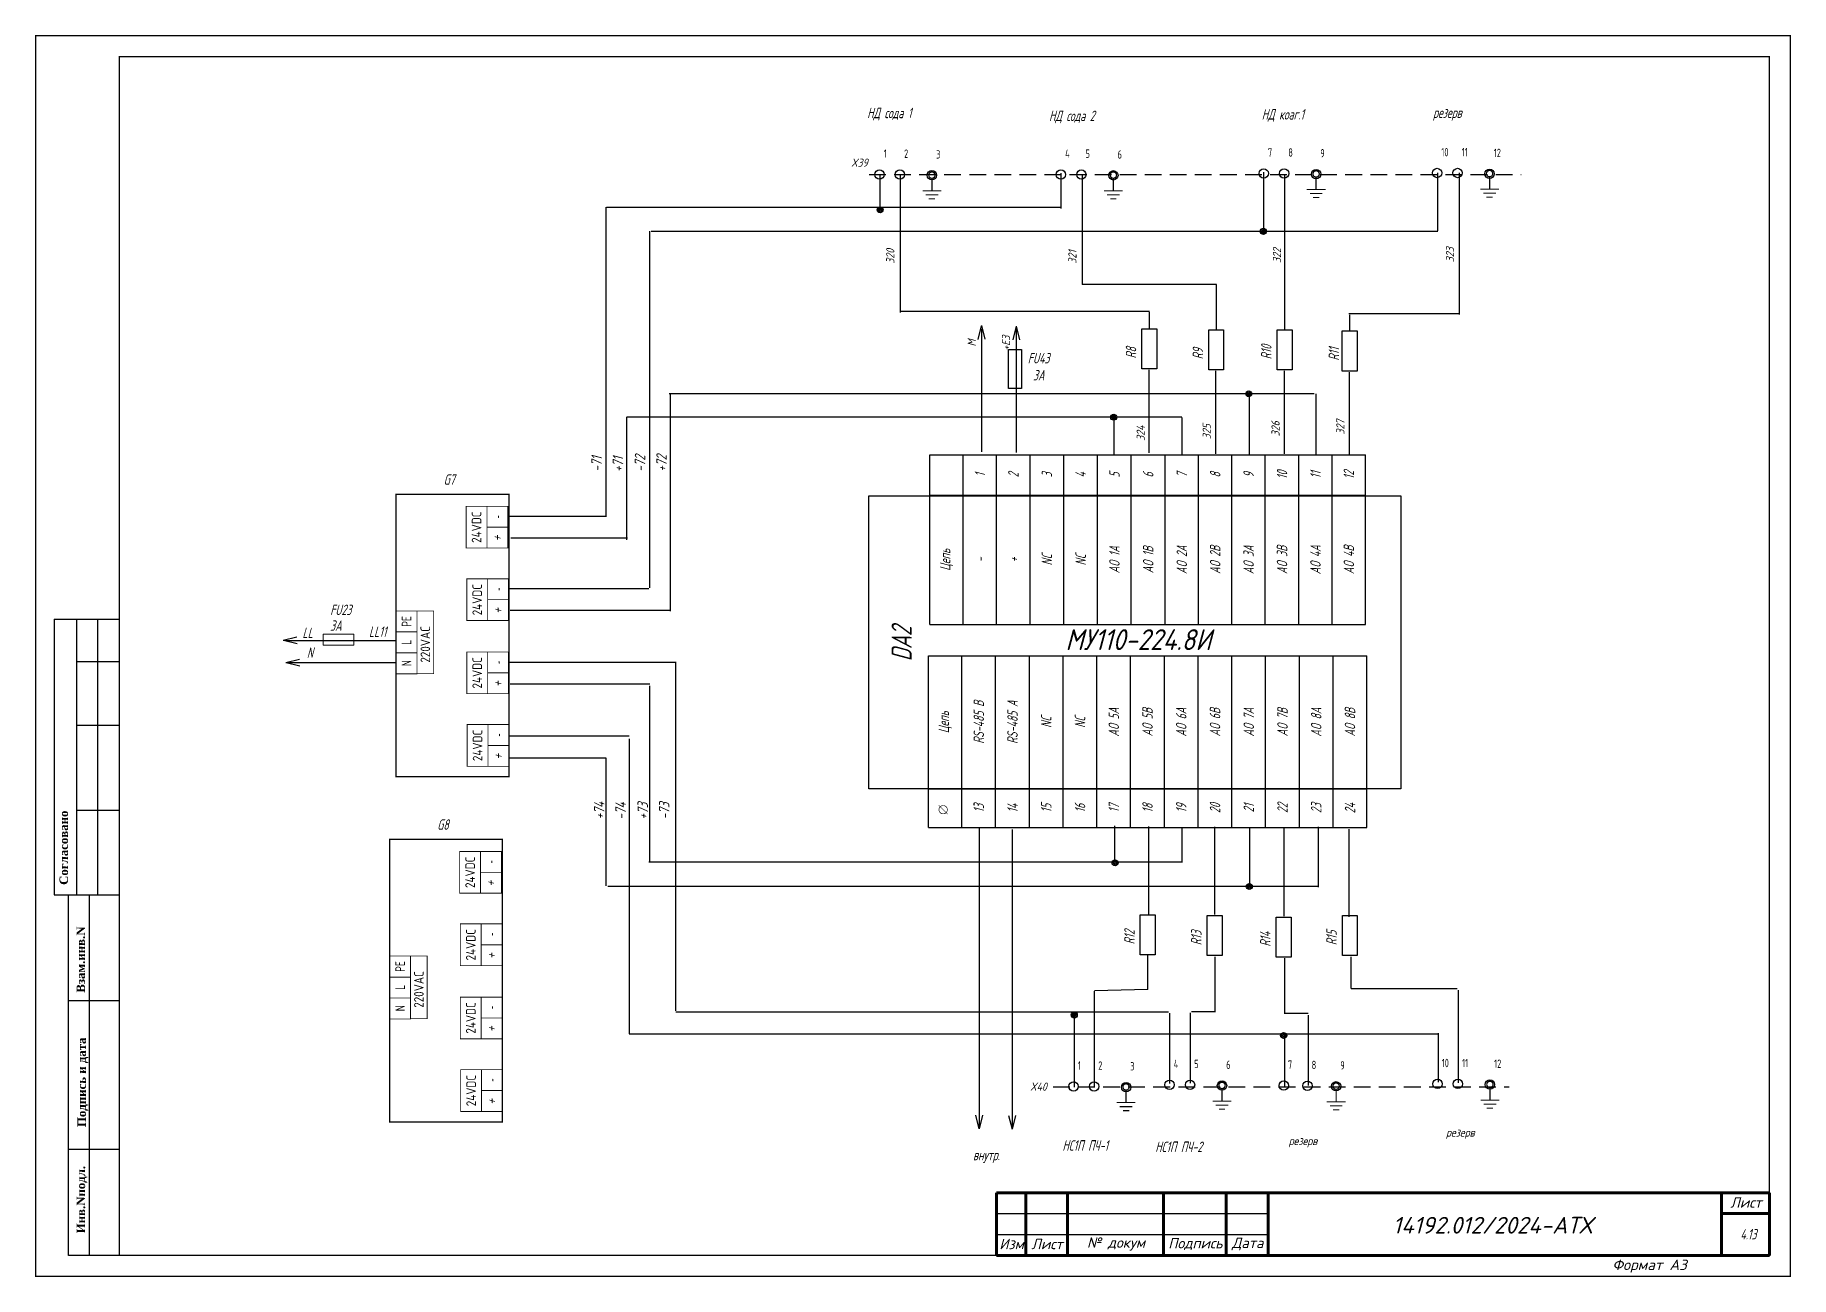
# Model space of a CAD drawing. Header units: millimetres. Extents: x 125 to 10524, y 7125 to 13164.
# Drawn here: x 8287.2 to 8707.5, y 9977.1 to 10274.4 of the extents above; entities that cross this region are included whole.
import ezdxf
from ezdxf.enums import TextEntityAlignment as Align

# ---------------------------------------------------------------- set-up
doc = ezdxf.new("R2010")
doc.units = ezdxf.units.MM
doc.header["$LTSCALE"] = 4
doc.set_wipeout_variables(frame=1)
doc.linetypes.add('DASHED', pattern=[0.75, 0.5, -0.25])
doc.linetypes.add('SolidLine', pattern=[0])
for name, color, linetype, lineweight in [('_АК_ОФОРМЛ', 7, 'Continuous', 20), ('SHTAMP', 7, 'SolidLine', 25), ('Основеая', 5, 'Continuous', 60), ('СХЕМА', 7, 'Continuous', 25)]:
    doc.layers.add(name, color=color, linetype=linetype, lineweight=lineweight)
for name, color, linetype in [("Contact's", 104, 'Continuous'), ('LOC', 8, 'Continuous'), ('RED_2.5mm^2', 1, 'Continuous'), ('SYMS', 7, 'Continuous'), ('Вспомогательная', 1, 'Continuous'), ('Текст', 2, 'Continuous')]:
    doc.layers.add(name, color=color, linetype=linetype)
doc.styles.add('ISOCPEUR', font='isocpeui.ttf')
doc.styles.add('ISOCPEUR25.10.00', font='isocpeur.ttf', dxfattribs={"height": 2.5})
doc.styles.add('SC', font='wromrusc.shx', dxfattribs={"width": 0.8, "height": 2.5})
doc.styles.add('Simplex00.10.00', font='simplex.shx')
doc.styles.add('Simplex25.085.00', font='simplex.shx', dxfattribs={"width": 0.85, "oblique": 15, "height": 2.5})
doc.styles.add('Simplex25.085.15', font='', dxfattribs={"width": 0.85, "oblique": 15, "height": 2.5})
doc.styles.add('STYLE1', font='timesbd.ttf')
doc.styles.add('WD', font='romans.shx')
doc.styles.add('ГОСТ', font='isocpeur.ttf', dxfattribs={"oblique": 15})
doc.styles.add('Стиль мой-1', font='', dxfattribs={"width": 0.85, "oblique": 15, "height": 2.5})
doc.styles.get('Simplex25.085.15').set_extended_font_data('GOST type A')
doc.styles.get('Стиль мой-1').set_extended_font_data('GOST type A')
doc.linetypes.add('Modbus_LINE', pattern='A,7.5,-4,["Modbus",Standard,S=2.5,R=0,X=-1.5,Y=-1.25],-15', length=26.5)

msp = doc.modelspace()

# ---------------------------------------------------------------- texts
at = {"style": 'Simplex25.085.15', "oblique": 15}
for s, height, width, p in [('НД сода 1', 2.5, 0.85, (8486.37, 10254.5)), ('НД сода 2', 2.5, 0.85, (8529.91, 10253.81)), ('НД коаг.1', 2.5, 0.85, (8580.83, 10254.17)), ('резерв', 2.5, 0.85, (8621.84, 10254.57)), ('X39', 1.961, 1.083459, (8482.53, 10242.87)), ('FU43', 2.5, 0.85, (8524.82, 10195.8)), ('G7', 2.5, 0.85, (8385, 10166.75)), ('FU23', 2.5, 0.85, (8357.83, 10135.55)), ('3А', 2.5, 0.85, (8357.81, 10131.77)), ('G8', 2.5, 0.85, (8383.46, 10084.13)), ('X40', 1.961, 1.083459, (8525.39, 10021.66)), ('резерв', 1.961, 1.083459, (8624.94, 10010.67)), ('НС1П ПЧ-1', 2.5, 0.85, (8533.12, 10007.31)), ('НС1П ПЧ-2', 2.5, 0.85, (8555.34, 10006.99)), ('резерв', 1.961, 1.083459, (8587.27, 10008.65)), ('внутр.', 2.5, 0.85, (8511.72, 10005.02))]:
    msp.add_text(s, height=height, dxfattribs=dict(at, width=width)).set_placement(p)
for s, height, width, p in [('320', 1.961, 1.083459, (8492.89, 10219.66)), ('321', 1.961, 1.083459, (8536.49, 10219.66)), ('322', 1.961, 1.083459, (8585.47, 10219.84)), ('323', 1.961, 1.083459, (8626.87, 10220.01)), ('M', 1.96, 1.083459, (8512.39, 10199.84)), ('+E3', 1.961, 1.083459, (8520.61, 10198.84)), ('324', 1.961, 1.083459, (8552.84, 10177.25)), ('325', 1.961, 1.083459, (8568.63, 10177.66)), ('326', 1.961, 1.083459, (8585.11, 10178.34)), ('327', 1.961, 1.083459, (8600.64, 10178.75)), ('DA2', 4.83, 0.879985, (8497.04, 10124.47))]:
    msp.add_text(s, height=height, rotation=90, dxfattribs=dict(at, width=width)).set_placement(p)
at = {"color": 7, "style": 'Simplex25.085.15', "oblique": 15, "width": 1.083459}
msp.add_text('МУ110-224.8И', height=5, dxfattribs=at).set_placement((8533.83, 10127.16))
at = {"color": 0, "lineweight": 25, "ltscale": 0.5, "style": 'STYLE1', "oblique": 1}
for s, height, p in [('Согласовано', 2.0309, (8295.07, 10070.93)), ('Взам.инв.N', 2.031, (8299.14, 10045.12)), ('Подпись и дата', 2.0309, (8299.37, 10012.95)), ('Инв.Nподл.', 2.031, (8299.17, 9987.52))]:
    msp.add_text(s, height=height, rotation=90, dxfattribs=at).set_placement(p)
at = {"color": 7, "lineweight": 25, "insert": (8695.4, 9988.55), "char_height": 2.5, "attachment_point": 1, "style": 'Стиль мой-1'}
msp.add_mtext_dynamic_manual_height_columns('4.13', width=5.3031, gutter_width=12.5, heights=[2.85], dxfattribs=at)
at = {"layer": '_АК_ОФОРМЛ', "color": 7, "char_height": 2.5, "width": 4.127, "attachment_point": 5, "style": 'Simplex25.085.15'}
for s, insert in [('LL', (8352.43, 10131.28)), ('LL11', (8369.2, 10131.57)), ('N', (8352.99, 10126.55))]:
    msp.add_mtext(s, dxfattribs=dict(at, insert=insert))
at = {"layer": 'SHTAMP', "color": 0, "style": 'ISOCPEUR'}
msp.add_text('14192.012/2024-АТХ', height=4, dxfattribs=at).set_placement((8636.05, 9987.46), align=Align.CENTER)
at = {"layer": 'SYMS', "linetype": 'Continuous', "char_height": 2.5, "attachment_point": 1, "rotation": 90}
for s, insert, width in [('{\\fGOST type A|b0|i0|c0|p34;\\Q15;\\W0.85;\\C7;R\\fGOST type A|b0|i0|c204|p34;8}', (8548.29, 10196.97), 5.071), ('{\\fGOST type A|b0|i0|c0|p34;\\Q15;\\W0.85;\\C7;R\\fGOST type A|b0|i0|c204|p34;9}', (8564.3, 10196.76), 5.071), ('{\\fGOST type A|b0|i0|c0|p34;\\Q15;\\W0.85;\\C7;R\\fGOST type A|b0|i0|c204|p34;10}', (8580.68, 10196.76), 5.071), ('{\\fGOST type A|b0|i0|c0|p34;\\Q15;\\W0.85;\\C7;R\\fGOST type A|b0|i0|c204|p34;11}', (8596.86, 10196.45), 5.071), ('{\\Fsimplex|c204;\\Q15;\\W0.75;\\C0;-71}', (8420.36, 10169.87), 8.5407), ('{\\Fsimplex|c204;\\Q15;\\W0.75;\\C0;+71}', (8425.48, 10169.77), 8.5407), ('{\\Fsimplex|c204;\\Q15;\\W0.75;\\C0;-72}', (8430.75, 10169.82), 8.5407), ('{\\Fsimplex|c204;\\Q15;\\W0.75;\\C0;+72}', (8435.91, 10169.86), 8.5407), ('{\\Fsimplex|c204;\\Q15;\\W0.75;\\C0;+74}', (8421.01, 10086.63), 8.5407), ('{\\Fsimplex|c204;\\Q15;\\W0.75;\\C0;-74}', (8426.12, 10086.53), 8.5407), ('{\\Fsimplex|c204;\\Q15;\\W0.75;\\C0;+73}', (8431.4, 10086.58), 8.5407), ('{\\Fsimplex|c204;\\Q15;\\W0.75;\\C0;-73}', (8436.56, 10086.62), 8.5407), ('{\\fGOST type A|b0|i0|c0|p34;\\Q15;\\W0.85;\\C7;R\\fGOST type A|b0|i0|c204|p34;12}', (8547.91, 10056.7), 5.071), ('{\\fGOST type A|b0|i0|c0|p34;\\Q15;\\W0.85;\\C7;R\\fGOST type A|b0|i0|c204|p34;13}', (8563.92, 10056.49), 5.071), ('{\\fGOST type A|b0|i0|c0|p34;\\Q15;\\W0.85;\\C7;R\\fGOST type A|b0|i0|c204|p34;14}', (8580.44, 10056.16), 5.071), ('{\\fGOST type A|b0|i0|c0|p34;\\Q15;\\W0.85;\\C7;R\\fGOST type A|b0|i0|c204|p34;15}', (8596.29, 10056.5), 5.071)]:
    msp.add_mtext(s, dxfattribs=dict(at, insert=insert, width=width))
at = {"layer": 'SYMS', "linetype": 'Continuous', "insert": (8526.07, 10194.21), "char_height": 2.5, "width": 8.7482, "attachment_point": 1}
msp.add_mtext('{\\fGOST type A|b0|i0|c0|p34;\\Q15;\\W0.85;\\C7;3\\fGOST type A|b0|i0|c204|p34;А}', dxfattribs=at)
at = {"layer": 'Текст', "color": 7, "char_height": 2.5, "style": 'ГОСТ'}
for s, insert, width, attachment_point in [('{\\fISOCPEUR|b0|i0|c204|p34;Лист}', (8700.52, 9994.91), 11.4585, 6), ('{\\fISOCPEUR|b0|i0|c204|p34;№ докум}', (8545.95, 9984.97), 23, 5), ('{\\fISOCPEUR|b0|i0|c204|p34;Подпись}', (8564.95, 9984.97), 15, 5), ('{\\fISOCPEUR|b0|i0|c204|p34;Дата}', (8577.45, 9984.97), 10, 5), ('{\\fISOCPEUR|b0|i0|c204|p34;Изм}', (8520.95, 9984.97), 7, 5), ('{\\fISOCPEUR|b0|i0|c204|p34;Лист}', (8529.45, 9984.97), 10, 5)]:
    msp.add_mtext(s, dxfattribs=dict(at, insert=insert, width=width, attachment_point=attachment_point))

# ---------------------------------------------------------------- blocks, each defined once
blk = doc.blocks.new('Формат А3')
at = {"color": 0, "linetype": 'Continuous', "const_width": 0.3}
for points in [[(-420, 297), (0, 297), (0, 0), (-420, 0)], [(-400, 5), (-400, 292), (-5, 292), (-5, 5)]]:
    blk.add_lwpolyline(points, close=True, dxfattribs=at)
at = {"color": 0, "linetype": 'Continuous', "style": 'Simplex00.10.00', "oblique": 15}
blk.add_text('Формат А3', height=2.5, dxfattribs=at).set_placement((-33.67, 2.75), align=Align.MIDDLE_CENTER)
blk = doc.blocks.new('WDDOT')
for radius in [0.72, 0.449, 0.223]:
    blk.add_circle((0, 0), radius)
blk = doc.blocks.new('VT0W02')
blk.add_circle((0, 0), 0.0699)
at = {"style": 'WD'}
for tag, p, width in [('INST', (0.062, 0.42), 0.7), ('LOC', (0.062, 0.25), 0.7), ('DESC1', (0.053, -0.385), 0.8)]:
    blk.add_attdef(tag, p, '', height=0.125, dxfattribs=dict(at, width=width))
at = {"style": 'WD', "flags": 1}
for tag, p, height in [('X4TERM01', (-0.07, 0), 0.0125), ('X4TERMDESC01', (-0.055, -0.023), 0.025), ('X2TERMDESC01', (-0.006, 0.029), 0.025), ('STRIPSEQ', (0, 0), 0.00125), ('X2TERM01', (0, 0.07), 0.0125), ('X1TERMDESC01', (0.039, -0.003), 0.025), ('X1TERM01', (0.07, 0), 0.0125), ('LINKTERM', (0, -0.002), 0.00125), ('X8TERM01', (0, -0.07), 0.0125), ('X8TERMDESC01', (0, -0.054), 0.025)]:
    blk.add_attdef(tag, p, '', height=height, dxfattribs=at)
at = {"linetype": 'Continuous', "style": 'WD'}
for tag, p, height, width, flags in [('WIRENO', (0.062, 0.094), 0.125, 0.8, 8), ('TAGSTRIP', (0.053, -0.229), 0.125, 0.9, 8), ('DESC2', (0.053, -0.541), 0.125, 0.8, 8), ('CAT', (0.213, -0.406), 0.109, 0.8, 1), ('DESC3', (0.053, -0.698), 0.125, 0.8, 8)]:
    blk.add_attdef(tag, p, '', height=height, dxfattribs=dict(at, width=width, flags=flags))
at = {"linetype": 'Continuous', "style": 'WD', "width": 0.8, "flags": 1}
blk.add_attdef('MFG', text='', height=0.109, dxfattribs=at).set_placement((0.088, -0.406), align=Align.RIGHT)
at = {"style": 'WD', "width": 0.7, "flags": 1}
blk.add_attdef('ASSYCODE', (0.062, -0.281), '', height=0.01, dxfattribs=at)
blk = doc.blocks.new('PE - заземление')
at = {"color": 0, "linetype": 'Continuous', "lineweight": -2, "const_width": 0.3}
blk.add_lwpolyline([(-0.75, -0.75, -1), (0.75, -0.75, -1)], format="xyb", close=True, dxfattribs=at)
at = {"color": 0, "linetype": 'Continuous', "lineweight": -2}
for points, const_width in [([(0, -4.5), (0, -1.5)], 0.3), ([(-2.25, -4.5), (2.25, -4.5)], 0.25), ([(-1.5, -5.46), (1.5, -5.46)], 0.25), ([(-0.75, -6.42), (0.75, -6.42)], 0.25)]:
    blk.add_lwpolyline(points, dxfattribs=dict(at, const_width=const_width))
at = {"color": 0, "linetype": 'Continuous', "lineweight": 9, "style": 'ISOCPEUR25.10.00', "oblique": 10, "width": 0.85, "flags": 9}
blk.add_attdef('ТИП', (0, 0), '', height=2.5, dxfattribs=at)
blk = doc.blocks.new('*T204')
at = {"color": 0, "linetype": 'ByBlock', "lineweight": -2, "ltscale": 0.2, "transparency": 16777216}
for p, q in [((0, 0), (0, 41.14)), ((0, 41.14), (104.95, 41.14)), ((8, 0), (8, 41.14)), ((16.08, 0), (16.08, 41.14)), ((24.16, 0), (24.16, 41.14)), ((32.24, 0), (32.24, 41.14)), ((40.32, 0), (40.32, 41.14)), ((48.4, 0), (48.4, 41.14)), ((56.48, 0), (56.48, 41.14)), ((64.56, 0), (64.56, 41.14)), ((72.64, 0), (72.64, 41.14)), ((80.72, 0), (80.72, 41.14)), ((88.8, 0), (88.8, 41.14)), ((96.87, 0), (96.87, 41.14)), ((104.95, 0), (104.95, 41.14)), ((0, 9.29), (40.32, 9.29))]:
    blk.add_line(p, q, dxfattribs=at)
at = {"color": 0, "lineweight": -2, "ltscale": 0.2, "transparency": 16777216}
for p, q in [((40.32, 9.29), (104.95, 9.29)), ((0, 0), (104.95, 0))]:
    blk.add_line(p, q, dxfattribs=at)
at = {"color": 0, "linetype": 'Continuous', "lineweight": -2, "ltscale": 0.2, "transparency": 16777216, "char_height": 2.5, "attachment_point": 5, "rotation": 90, "style": 'Simplex25.085.15'}
for s, insert, width in [('RS-485 B', (12.04, 25.21), 28.8496), ('RS-485 A', (20.12, 25.21), 28.8496), ('Цепь', (4, 25.21), 28.8496), ('NC', (28.2, 25.21), 28.8496), ('NC', (36.28, 25.21), 28.8496), ('AO 5A', (44.36, 25.21), 28.8496), ('AO 5B', (52.44, 25.21), 28.8496), ('AO 6A', (60.52, 25.21), 28.8496), ('AO 6B', (68.6, 25.21), 28.8496), ('AO 7A', (76.68, 25.21), 28.8496), ('AO 7B', (84.76, 25.21), 28.8496), ('AO 8A', (92.83, 25.21), 28.8496), ('AO 8B', (100.91, 25.21), 28.8496), ('13', (12.04, 4.64), 6.286), ('14', (20.12, 4.64), 6.286), ('15', (28.2, 4.64), 6.286), ('16', (36.28, 4.64), 6.286), ('17', (44.36, 4.64), 6.286), ('18', (52.44, 4.64), 6.286), ('19', (60.52, 4.64), 6.286), ('20', (68.6, 4.64), 6.286), ('21', (76.68, 4.64), 6.286), ('22', (84.76, 4.64), 6.286), ('23', (92.83, 4.64), 6.286), ('24', (100.91, 4.64), 6.286)]:
    blk.add_mtext(s, dxfattribs=dict(at, insert=insert, width=width))
blk = doc.blocks.new('Клеммное соединение')
at = {"linetype": 'Continuous'}
blk.add_wipeout([(0, -1), (-0.44, -0.9), (-0.6, -0.8), (-0.71, -0.7), (-0.8, -0.6), (-0.87, -0.5), (-0.92, -0.4), (-0.95, -0.3), (-0.98, -0.2), (-0.99, -0.1), (-0.99, 0), (-0.99, 0.1), (-0.98, 0.2), (-0.95, 0.3), (-0.92, 0.4), (-0.87, 0.5), (-0.8, 0.6), (-0.71, 0.7), (-0.6, 0.8), (-0.44, 0.9), (0, 1), (0.44, 0.9), (0.6, 0.8), (0.71, 0.7), (0.8, 0.6), (0.87, 0.5), (0.92, 0.4), (0.95, 0.3), (0.98, 0.2), (0.99, 0.1), (1, 0), (0.99, -0.1), (0.98, -0.2), (0.95, -0.3), (0.92, -0.4), (0.87, -0.5), (0.8, -0.6), (0.71, -0.7), (0.6, -0.8), (0.44, -0.9)], dxfattribs=at)
at = {"color": 0, "linetype": 'Continuous', "lineweight": -2, "const_width": 0.15}
blk.add_lwpolyline([(-1.06, -1.06), (1.06, 1.06)], dxfattribs=at)
blk.add_lwpolyline([(-1, 0, 1), (1, 0, 1)], format="xyb", close=True, dxfattribs=at)
blk = doc.blocks.new('*T205')
at = {"color": 0, "linetype": 'ByBlock', "lineweight": -2, "ltscale": 0.2, "transparency": 16777216}
for p, q in [((0, 0), (0, 40.67)), ((0, 40.67), (104.32, 40.67)), ((8, 0), (8, 40.67)), ((16, 0), (16, 40.67)), ((24, 0), (24, 40.67)), ((32.08, 0), (32.08, 40.67)), ((40.16, 0), (40.16, 40.67)), ((48.24, 0), (48.24, 40.67)), ((56.32, 0), (56.32, 40.67)), ((64.32, 0), (64.32, 40.67)), ((72.32, 0), (72.32, 40.67)), ((80.32, 0), (80.32, 40.67)), ((88.32, 0), (88.32, 40.67)), ((96.32, 0), (96.32, 40.67)), ((104.32, 0), (104.32, 40.67)), ((0, 31), (104.32, 31))]:
    blk.add_line(p, q, dxfattribs=at)
at = {"color": 0, "lineweight": -2, "ltscale": 0.2, "transparency": 16777216}
blk.add_line((0, 0), (104.32, 0), dxfattribs=at)
at = {"color": 0, "linetype": 'Continuous', "lineweight": -2, "ltscale": 0.2, "transparency": 16777216, "char_height": 2.5, "attachment_point": 5, "rotation": 90, "style": 'Simplex25.085.15'}
for s, insert, width in [('1', (12, 35.83), 6.6745), ('2', (20, 35.83), 6.6745), ('3', (28.04, 35.83), 6.6745), ('4', (36.12, 35.83), 6.6745), ('5', (44.2, 35.83), 6.6745), ('6', (52.28, 35.83), 6.6745), ('7', (60.32, 35.83), 6.6745), ('8', (68.32, 35.83), 6.6745), ('9', (76.32, 35.83), 6.6745), ('10', (84.32, 35.83), 6.6745), ('11', (92.32, 35.83), 6.6745), ('12', (100.32, 35.83), 6.6745), ('Цепь', (4, 15.5), 27.9958), ('NC', (28.04, 15.5), 27.9958), ('NC', (36.12, 15.5), 27.9958), ('AO 1A', (44.2, 15.5), 27.9958), ('AO 1B', (52.28, 15.5), 27.9958), ('AO 2A', (60.32, 15.5), 27.9958), ('AO 2B', (68.32, 15.5), 27.9958), ('AO 3A', (76.32, 15.5), 27.9958), ('AO 3B', (84.32, 15.5), 27.9958), ('AO 4A', (92.32, 15.5), 27.9958), ('AO 4B', (100.32, 15.5), 27.9958), ('-', (12, 15.5), 27.9958), ('+', (20, 15.5), 27.9958)]:
    blk.add_mtext(s, dxfattribs=dict(at, insert=insert, width=width))
blk = doc.blocks.new('PS4x145')
at = {"color": 0, "linetype": 'Continuous', "lineweight": -2}
for points, const_width in [([(-2.5, 0), (65.12, 0), (65.12, -27), (-2.5, -27)], 0.3), ([(22.15, 0), (27.15, 0), (27.15, -5), (22.15, -5)], 0.2), ([(27.15, 0), (32.15, 0), (32.15, -5), (27.15, -5)], 0.2), ([(32.2, 0), (37.2, 0), (37.2, -5), (32.2, -5)], 0.2), ([(22.2, -5), (37.2, -5), (37.2, -9), (22.2, -9)], 0.2), ([(52.25, -16.76), (62.25, -16.76), (62.25, -21.76), (52.25, -21.76)], 0.2), ([(0, -17), (10, -17), (10, -22), (0, -22)], 0.2), ([(17.38, -16.92), (27.38, -16.92), (27.38, -21.92), (17.38, -21.92)], 0.2), ([(34.9, -16.92), (44.9, -16.92), (44.9, -21.92), (34.9, -21.92)], 0.2), ([(0, -22), (5, -22), (5, -27), (0, -27)], 0.2), ([(5, -22), (10, -22), (10, -27), (5, -27)], 0.2), ([(17.38, -21.92), (22.38, -21.92), (22.38, -26.92), (17.38, -26.92)], 0.2), ([(22.38, -21.92), (27.38, -21.92), (27.38, -26.92), (22.38, -26.92)], 0.2), ([(34.9, -21.92), (39.9, -21.92), (39.9, -26.92), (34.9, -26.92)], 0.2), ([(39.9, -21.92), (44.9, -21.92), (44.9, -26.92), (39.9, -26.92)], 0.2), ([(52.25, -21.76), (57.25, -21.76), (57.25, -26.76), (52.25, -26.76)], 0.2), ([(57.25, -21.76), (62.25, -21.76), (62.25, -26.76), (57.25, -26.76)], 0.2)]:
    blk.add_lwpolyline(points, close=True, dxfattribs=dict(at, const_width=const_width))
at = {"color": 0, "linetype": 'Continuous', "lineweight": 9, "style": 'SC', "oblique": 15, "width": 0.85}
for s, p in [('+', (2.3, -24.5)), ('-', (7.3, -24.5)), ('+', (19.68, -24.42)), ('-', (24.68, -24.42)), ('+', (37.2, -24.42)), ('-', (42.2, -24.42)), ('+', (54.55, -24.26)), ('-', (59.55, -24.26))]:
    blk.add_text(s, height=2, dxfattribs=at).set_placement(p, align=Align.MIDDLE)
at = {"color": 0, "linetype": 'Continuous', "lineweight": -2, "style": 'Simplex25.085.00', "oblique": 10, "width": 0.8, "flags": 4}
blk.add_attdef('ЭЛЕМЕНТ', text='', height=2.5, dxfattribs=at).set_placement((39.01, -2.5), align=Align.MIDDLE_LEFT)
at = {"color": 0, "linetype": 'Continuous', "lineweight": 9, "style": 'ISOCPEUR25.10.00', "oblique": 10, "width": 0.85, "flags": 5}
blk.add_attdef('ТИП', text='', height=2.5, dxfattribs=at).set_placement((44.2, -2.5), align=Align.MIDDLE_LEFT)
at = {"color": 0, "linetype": 'Continuous', "lineweight": 9, "style": 'Simplex25.085.00', "width": 0.8}
for tag, flags, p in [('#(IN/VAC)', 8, (29.2, -7)), ('#(OUT/VDC)', 4, (5, -19.5)), ('#(OUT/VDC)', 4, (22.38, -19.42)), ('#(OUT/VDC)', 4, (39.9, -19.42)), ('#(OUT/VDC)', 4, (57.25, -19.26))]:
    blk.add_attdef(tag, text='', height=2.3, dxfattribs=dict(at, flags=flags)).set_placement(p, align=Align.MIDDLE)
at = {"color": 0, "linetype": 'Continuous', "lineweight": -2, "style": 'Simplex25.085.00', "width": 0.8, "flags": 4}
for p in [(5, -13.5), (22.38, -13.42), (39.9, -13.42), (57.25, -13.26)]:
    blk.add_attdef('#(A/VA)', text='', height=2.5, dxfattribs=at).set_placement(p, align=Align.MIDDLE)
at = {"layer": "Contact's", "linetype": 'Continuous', "lineweight": 9, "style": 'Simplex00.10.00', "width": 0.7, "flags": 8}
for tag, p in [('#(7/L)', (24.7, -2.5)), ('#(9/N)', (29.7, -2.5)), ('#(5/PE)', (34.7, -2.5))]:
    blk.add_attdef(tag, text='', height=2.3, dxfattribs=at).set_placement(p, align=Align.MIDDLE)

# ---------------------------------------------------------------- linework, layer by layer
at = {"linetype": 'DASHED', "ltscale": 2}
for p, q in [((8486.84, 10241.03), (8642.96, 10241.03)), ((8530.88, 10022.62), (8640.09, 10022.62))]:
    msp.add_line(p, q, dxfattribs=at)
at = {"color": 1, "ltscale": 0.2}
for p, q in [((8586.31, 10241.08), (8586.31, 10203.85)), ((8532.8, 10233.08), (8423.96, 10233.08)), ((8622.98, 10227.35), (8434.65, 10227.35)), ((8569.97, 10214.66), (8537.82, 10214.66)), ((8569.92, 10214.68), (8569.92, 10203.85)), ((8553.99, 10208.23), (8494.19, 10208.23)), ((8553.92, 10208.07), (8553.92, 10204.06)), ((8628.06, 10207.65), (8601.71, 10207.65)), ((8601.88, 10207.4), (8601.88, 10203.55)), ((8593.41, 10188.49), (8439.02, 10188.49)), ((8577.82, 10188.4), (8577.82, 10173.97)), ((8593.77, 10188.53), (8593.77, 10173.9)), ((8561.73, 10182.92), (8428.89, 10182.92)), ((8423.91, 10159.17), (8400.86, 10159.17)), ((8429, 10153.96), (8401.09, 10153.96)), ((8434.1, 10141.81), (8400.69, 10141.81)), ((8439.19, 10136.61), (8400.92, 10136.61)), ((8440.68, 10124.2), (8400.72, 10124.2)), ((8434.36, 10118.99), (8400.95, 10118.99)), ((8429.4, 10106.52), (8400.61, 10106.52)), ((8423.8, 10101.32), (8400.84, 10101.32)), ((8561.74, 10076.35), (8434.15, 10076.35)), ((8594.24, 10070.52), (8424.32, 10070.52)), ((8553.53, 10045.93), (8540.76, 10045.59)), ((8627.63, 10046.03), (8602.22, 10046.03)), ((8558.52, 10040.47), (8440.6, 10040.47)), ((8569.78, 10040.52), (8564.01, 10040.52)), ((8591.93, 10040.19), (8586.17, 10040.19)), ((8623.05, 10035.18), (8429.37, 10035.18))]:
    msp.add_line(p, q, dxfattribs=at)
at = {"lineweight": 30}
for p, q in [((8291.77, 10134.56), (8307.25, 10134.56)), ((8291.77, 10134.56), (8291.77, 10068.55)), ((8297.09, 10134.56), (8297.09, 10068.55)), ((8302.17, 10134.56), (8302.17, 10068.55)), ((8297.09, 10124.4), (8307.25, 10124.4)), ((8297.09, 10109.17), (8307.25, 10109.17)), ((8297.09, 10088.86), (8307.25, 10088.86)), ((8291.77, 10068.55), (8307.25, 10068.55)), ((8295.16, 9982.24), (8295.16, 10068.55)), ((8300.24, 9982.24), (8300.24, 10068.55)), ((8307.35, 10043.17), (8295.16, 10043.17)), ((8307.35, 10007.63), (8295.16, 10007.63))]:
    msp.add_line(p, q, dxfattribs=at)
at = {"linetype": 'Continuous', "ltscale": 0.6}
for points in [[(8552.13, 10204.06), (8555.7, 10204.06), (8555.7, 10194.48), (8552.13, 10194.48)], [(8568.14, 10203.85), (8571.71, 10203.85), (8571.71, 10194.27), (8568.14, 10194.27)], [(8584.52, 10203.86), (8588.09, 10203.86), (8588.09, 10194.27), (8584.52, 10194.27)], [(8600.09, 10203.56), (8603.66, 10203.56), (8603.66, 10193.97), (8600.09, 10193.97)], [(8520.24, 10199.11), (8523.34, 10199.11), (8523.34, 10189.81), (8520.24, 10189.81)], [(8551.76, 10063.79), (8555.33, 10063.79), (8555.33, 10054.21), (8551.76, 10054.21)], [(8567.76, 10063.58), (8571.33, 10063.58), (8571.33, 10054), (8567.76, 10054)], [(8584.29, 10063.25), (8587.85, 10063.25), (8587.85, 10053.67), (8584.29, 10053.67)], [(8600.13, 10063.59), (8603.7, 10063.59), (8603.7, 10054.01), (8600.13, 10054.01)]]:
    msp.add_lwpolyline(points, close=True, dxfattribs=at)
at = {"ltscale": 0.2}
msp.add_lwpolyline([(8486.79, 10164.05), (8614.12, 10164.05), (8614.12, 10093.92), (8486.79, 10093.92)], close=True, dxfattribs=at)
at = {"linetype": 'Continuous', "lineweight": -2}
msp.add_lwpolyline([(8307.35, 10085.57), (8307.35, 10046.57)], dxfattribs=at)
at = {"lineweight": 30}
msp.add_lwpolyline([(8307.35, 9982.24), (8295.16, 9982.24)], dxfattribs=at)
at = {"layer": 'RED_2.5mm^2', "linetype": 'Continuous', "ltscale": 0.2}
for p, q in [((8489.5, 10232.46), (8489.5, 10240.85)), ((8494.24, 10240.89), (8494.24, 10207.96)), ((8532.78, 10232.91), (8532.78, 10241.31)), ((8537.88, 10240.8), (8537.88, 10214.72)), ((8581.32, 10227.56), (8581.32, 10241.59)), ((8623.01, 10227.56), (8623.01, 10241.45)), ((8628.19, 10207.53), (8628.19, 10241.42)), ((8423.86, 10159.03), (8423.86, 10233.18)), ((8434.34, 10142.1), (8434.34, 10227.42)), ((8513.74, 10203.98), (8513.74, 10174.63)), ((8522.06, 10204.3), (8522.06, 10174.48)), ((8553.87, 10174.39), (8553.87, 10194.24)), ((8569.88, 10174.18), (8569.88, 10194.03)), ((8586.26, 10174.18), (8586.26, 10194.03)), ((8601.83, 10173.88), (8601.83, 10193.73)), ((8439.32, 10136.46), (8439.32, 10188.51)), ((8428.83, 10153.52), (8428.83, 10183.01)), ((8545.45, 10182.86), (8545.45, 10173.91)), ((8561.69, 10182.86), (8561.69, 10174.1)), ((8347.3, 10129.46), (8373.53, 10129.46)), ((8347.39, 10124.15), (8373.73, 10124.15)), ((8440.6, 10040.82), (8440.6, 10124.17)), ((8434.34, 10076.33), (8434.34, 10118.59)), ((8429.48, 10035.31), (8429.48, 10105.9)), ((8423.86, 10070.72), (8423.86, 10101.39)), ((8545.7, 10076.34), (8545.7, 10085.11)), ((8553.79, 10063.89), (8553.79, 10084.93)), ((8561.7, 10084.74), (8561.7, 10076.34)), ((8569.63, 10063.82), (8569.63, 10084.86)), ((8577.88, 10084.53), (8577.88, 10070.41)), ((8586.18, 10063.47), (8586.18, 10084.46)), ((8594.42, 10070.36), (8594.42, 10084.82)), ((8601.8, 10063.33), (8601.8, 10084.31)), ((8553.55, 10045.92), (8553.55, 10054.24)), ((8569.71, 10040.5), (8569.71, 10053.68)), ((8602.13, 10053.69), (8602.13, 10046.16)), ((8586.28, 10053.38), (8586.28, 10040.19)), ((8540.69, 10045.49), (8540.69, 10022.56)), ((8627.84, 10045.75), (8627.84, 10023.58)), ((8535.97, 10039.89), (8535.97, 10022.54)), ((8558.79, 10040.23), (8558.79, 10023.38)), ((8563.66, 10040.32), (8563.66, 10023.47)), ((8591.93, 10039.76), (8591.93, 10022.91)), ((8586.27, 10034.85), (8586.27, 10022.78)), ((8623.15, 10023.68), (8623.15, 10035.44))]:
    msp.add_line(p, q, dxfattribs=at)
at = {"layer": 'RED_2.5mm^2', "color": 6, "linetype": 'Modbus_LINE', "ltscale": 0.2}
for p, q in [((8513.25, 10012.92), (8513.25, 10084.45)), ((8521.17, 10012.76), (8521.17, 10084.22))]:
    msp.add_line(p, q, dxfattribs=at)
at = {"layer": 'SYMS', "linetype": 'Continuous', "ltscale": 0.2}
for p, q in [((8513.69, 10204.81), (8512.89, 10201.55)), ((8513.72, 10204.85), (8514.54, 10201.58)), ((8522.01, 10204.67), (8521.21, 10201.4)), ((8522.04, 10204.7), (8522.85, 10201.43)), ((8346.61, 10129.53), (8349.88, 10130.35)), ((8346.64, 10129.5), (8349.91, 10128.7)), ((8347.23, 10124.19), (8350.5, 10125)), ((8347.27, 10124.15), (8350.54, 10123.36))]:
    msp.add_line(p, q, dxfattribs=at)
at = {"layer": 'SYMS', "color": 6, "linetype": 'Continuous', "ltscale": 0.2}
for p, q in [((8513.21, 10012.52), (8512.4, 10015.79)), ((8513.25, 10012.56), (8514.04, 10015.83)), ((8521.13, 10012.39), (8520.32, 10015.66)), ((8521.16, 10012.43), (8521.96, 10015.7))]:
    msp.add_line(p, q, dxfattribs=at)
at = {"layer": 'Вспомогательная', "color": 7}
for p, q in [((8517.35, 9992.24), (8582.35, 9992.24)), ((8517.35, 9987.24), (8582.35, 9987.24)), ((8517.35, 9982.24), (8582.35, 9982.24))]:
    msp.add_line(p, q, dxfattribs=at)
at = {"layer": 'Основеая', "color": 7}
for p, q in [((8517.35, 9997.24), (8517.35, 9982.24)), ((8702.35, 9997.24), (8517.35, 9997.24)), ((8524.35, 9997.24), (8524.35, 9982.24)), ((8534.35, 9997.24), (8534.35, 9982.24)), ((8557.35, 9997.24), (8557.35, 9982.24)), ((8572.35, 9997.24), (8572.35, 9982.24)), ((8582.35, 9997.24), (8582.35, 9982.24)), ((8690.92, 9997.24), (8690.92, 9982.24)), ((8702.35, 9997.24), (8702.35, 9982.24)), ((8690.92, 9992.24), (8702.35, 9992.24)), ((8702.35, 9982.24), (8517.35, 9982.24))]:
    msp.add_line(p, q, dxfattribs=at)
at = {"layer": 'СХЕМА', "color": 7, "linetype": 'Continuous', "lineweight": 20, "ltscale": 30}
msp.add_lwpolyline([(8363.49, 10130.93), (8363.49, 10128.35), (8356.17, 10128.35), (8356.17, 10130.93)], close=True, dxfattribs=at)

# ---------------------------------------------------------------- block references
for name, p in [('Формат А3', (8707.35, 9977.24)), ('PE - заземление', (8501.88, 10241.62)), ('PE - заземление', (8545.31, 10241.62)), ('PE - заземление', (8593.85, 10241.9)), ('PE - заземление', (8635.37, 10241.99)), ('*T205', (8501.37, 10133.26)), ('*T204', (8501.05, 10084.67)), ('PE - заземление', (8548.35, 10023.31)), ('PE - заземление', (8571.32, 10023.69)), ('PE - заземление', (8598.64, 10023.51)), ('PE - заземление', (8635.46, 10023.91))]:
    msp.add_blockref(name, p)
at = {"linetype": 'Continuous', "ltscale": 0.2}
ref = msp.add_blockref('PS4x145', (8373.61, 10099.33), dxfattribs=dict(at, rotation=90))
ref.add_attrib('#(IN/VAC)', '220VAC', dxfattribs={"color": 0, "linetype": 'Continuous', "lineweight": 9, "height": 2.3, "rotation": 90, "style": 'Simplex25.085.00', "width": 0.8, "flags": 8}).set_placement((8380.61, 10128.53), align=Align.MIDDLE)
ref.add_attrib('#(7/L)', 'N', dxfattribs={"layer": "Contact's", "linetype": 'Continuous', "lineweight": 9, "height": 2.3, "rotation": 90, "style": 'Simplex00.10.00', "width": 0.7, "flags": 8}).set_placement((8376.11, 10124.03), align=Align.MIDDLE)
ref.add_attrib('#(9/N)', 'L', dxfattribs={"layer": "Contact's", "linetype": 'Continuous', "lineweight": 9, "height": 2.3, "rotation": 90, "style": 'Simplex00.10.00', "width": 0.7, "flags": 8}).set_placement((8376.11, 10129.03), align=Align.MIDDLE)
ref.add_attrib('#(5/PE)', 'PE', dxfattribs={"layer": "Contact's", "linetype": 'Continuous', "lineweight": 9, "height": 2.3, "rotation": 90, "style": 'Simplex00.10.00', "width": 0.7, "flags": 8}).set_placement((8376.11, 10134.03), align=Align.MIDDLE)
ref.add_attrib('#(OUT/VDC)', '24VDC', dxfattribs={"color": 0, "linetype": 'Continuous', "lineweight": 9, "height": 2.3, "rotation": 90, "style": 'Simplex25.085.00', "width": 0.8, "flags": 4}).set_placement((8393.11, 10104.33), align=Align.MIDDLE)
ref.add_attrib('#(OUT/VDC)', '24VDC', dxfattribs={"color": 0, "linetype": 'Continuous', "lineweight": 9, "height": 2.3, "rotation": 90, "style": 'Simplex25.085.00', "width": 0.8, "flags": 4}).set_placement((8393.03, 10121.71), align=Align.MIDDLE)
ref.add_attrib('#(OUT/VDC)', '24VDC', dxfattribs={"color": 0, "linetype": 'Continuous', "lineweight": 9, "height": 2.3, "rotation": 90, "style": 'Simplex25.085.00', "width": 0.8, "flags": 4}).set_placement((8393.03, 10139.23), align=Align.MIDDLE)
ref.add_attrib('#(OUT/VDC)', '24VDC', dxfattribs={"color": 0, "linetype": 'Continuous', "lineweight": 9, "height": 2.3, "rotation": 90, "style": 'Simplex25.085.00', "width": 0.8, "flags": 4}).set_placement((8392.87, 10156.58), align=Align.MIDDLE)
ref = msp.add_blockref('PS4x145', (8372.07, 10016.7), dxfattribs=dict(at, rotation=90))
ref.add_attrib('#(IN/VAC)', '220VAC', dxfattribs={"color": 0, "linetype": 'Continuous', "lineweight": 9, "height": 2.3, "rotation": 90, "style": 'Simplex25.085.00', "width": 0.8, "flags": 8}).set_placement((8379.07, 10045.91), align=Align.MIDDLE)
ref.add_attrib('#(7/L)', 'N', dxfattribs={"layer": "Contact's", "linetype": 'Continuous', "lineweight": 9, "height": 2.3, "rotation": 90, "style": 'Simplex00.10.00', "width": 0.7, "flags": 8}).set_placement((8374.57, 10041.41), align=Align.MIDDLE)
ref.add_attrib('#(9/N)', 'L', dxfattribs={"layer": "Contact's", "linetype": 'Continuous', "lineweight": 9, "height": 2.3, "rotation": 90, "style": 'Simplex00.10.00', "width": 0.7, "flags": 8}).set_placement((8374.57, 10046.41), align=Align.MIDDLE)
ref.add_attrib('#(5/PE)', 'PE', dxfattribs={"layer": "Contact's", "linetype": 'Continuous', "lineweight": 9, "height": 2.3, "rotation": 90, "style": 'Simplex00.10.00', "width": 0.7, "flags": 8}).set_placement((8374.57, 10051.41), align=Align.MIDDLE)
ref.add_attrib('#(OUT/VDC)', '24VDC', dxfattribs={"color": 0, "linetype": 'Continuous', "lineweight": 9, "height": 2.3, "rotation": 90, "style": 'Simplex25.085.00', "width": 0.8, "flags": 4}).set_placement((8391.57, 10021.7), align=Align.MIDDLE)
ref.add_attrib('#(OUT/VDC)', '24VDC', dxfattribs={"color": 0, "linetype": 'Continuous', "lineweight": 9, "height": 2.3, "rotation": 90, "style": 'Simplex25.085.00', "width": 0.8, "flags": 4}).set_placement((8391.49, 10039.09), align=Align.MIDDLE)
ref.add_attrib('#(OUT/VDC)', '24VDC', dxfattribs={"color": 0, "linetype": 'Continuous', "lineweight": 9, "height": 2.3, "rotation": 90, "style": 'Simplex25.085.00', "width": 0.8, "flags": 4}).set_placement((8391.49, 10056.61), align=Align.MIDDLE)
ref.add_attrib('#(OUT/VDC)', '24VDC', dxfattribs={"color": 0, "linetype": 'Continuous', "lineweight": 9, "height": 2.3, "rotation": 90, "style": 'Simplex25.085.00', "width": 0.8, "flags": 4}).set_placement((8391.33, 10073.96), align=Align.MIDDLE)
at = {"layer": 'SYMS', "linetype": 'Continuous', "ltscale": 0.2}
ref = msp.add_blockref('VT0W02', (8489.33, 10241.01), dxfattribs=dict(at, xscale=16, yscale=16, zscale=16))
ref.add_attrib('LOC', '1', (8490.33, 10245.01), dxfattribs={"layer": 'LOC', "height": 2, "style": 'WD', "width": 0.7})
ref = msp.add_blockref('VT0W02', (8494.22, 10241.01), dxfattribs=dict(at, xscale=16, yscale=16, zscale=16))
ref.add_attrib('LOC', '2', (8495.22, 10245.01), dxfattribs={"layer": 'LOC', "height": 2, "style": 'WD', "width": 0.7})
ref = msp.add_blockref('VT0W02', (8532.76, 10241.01), dxfattribs=dict(at, xscale=16, yscale=16, zscale=16))
ref.add_attrib('LOC', '4', (8533.76, 10245.01), dxfattribs={"layer": 'LOC', "height": 2, "style": 'WD', "width": 0.7})
ref = msp.add_blockref('VT0W02', (8537.65, 10241.01), dxfattribs=dict(at, xscale=16, yscale=16, zscale=16))
ref.add_attrib('LOC', '5', (8538.65, 10245.01), dxfattribs={"layer": 'LOC', "height": 2, "style": 'WD', "width": 0.7})
ref = msp.add_blockref('VT0W02', (8581.3, 10241.29), dxfattribs=dict(at, xscale=16, yscale=16, zscale=16))
ref.add_attrib('LOC', '7', (8582.3, 10245.29), dxfattribs={"layer": 'LOC', "height": 2, "style": 'WD', "width": 0.7})
ref = msp.add_blockref('VT0W02', (8586.19, 10241.29), dxfattribs=dict(at, xscale=16, yscale=16, zscale=16))
ref.add_attrib('LOC', '8', (8587.19, 10245.29), dxfattribs={"layer": 'LOC', "height": 2, "style": 'WD', "width": 0.7})
ref = msp.add_blockref('VT0W02', (8593.85, 10241.11), dxfattribs=dict(at, xscale=16, yscale=16, zscale=16))
ref.add_attrib('LOC', '9', (8594.85, 10245.11), dxfattribs={"layer": 'LOC', "height": 2, "style": 'WD', "width": 0.7})
ref = msp.add_blockref('VT0W02', (8622.82, 10241.38), dxfattribs=dict(at, xscale=16, yscale=16, zscale=16))
ref.add_attrib('LOC', '10', (8623.82, 10245.38), dxfattribs={"layer": 'LOC', "height": 2, "style": 'WD', "width": 0.7})
ref = msp.add_blockref('VT0W02', (8627.71, 10241.38), dxfattribs=dict(at, xscale=16, yscale=16, zscale=16))
ref.add_attrib('LOC', '11', (8628.71, 10245.38), dxfattribs={"layer": 'LOC', "height": 2, "style": 'WD', "width": 0.7})
ref = msp.add_blockref('VT0W02', (8635.37, 10241.19), dxfattribs=dict(at, xscale=16, yscale=16, zscale=16))
ref.add_attrib('LOC', '12', (8636.37, 10245.19), dxfattribs={"layer": 'LOC', "height": 2, "style": 'WD', "width": 0.7})
ref = msp.add_blockref('VT0W02', (8501.88, 10240.83), dxfattribs=dict(at, xscale=16, yscale=16, zscale=16))
ref.add_attrib('LOC', '3', (8502.88, 10244.83), dxfattribs={"layer": 'LOC', "height": 2, "style": 'WD', "width": 0.7})
ref = msp.add_blockref('VT0W02', (8545.31, 10240.82), dxfattribs=dict(at, xscale=16, yscale=16, zscale=16))
ref.add_attrib('LOC', '6', (8546.31, 10244.82), dxfattribs={"layer": 'LOC', "height": 2, "style": 'WD', "width": 0.7})
for p, rotation in [((8489.48, 10232.57), 180), ((8581.23, 10227.39), 180), ((8577.74, 10188.5), 180), ((8545.4, 10182.91), 180), ((8545.72, 10076.22), 90), ((8577.85, 10070.56), 90), ((8535.95, 10039.81), 180), ((8586.08, 10034.88), 90)]:
    msp.add_blockref('WDDOT', p, dxfattribs=dict(at, rotation=rotation))
ref = msp.add_blockref('VT0W02', (8535.8, 10022.69), dxfattribs=dict(at, xscale=16, yscale=16, zscale=16))
ref.add_attrib('LOC', '1', (8536.8, 10026.69), dxfattribs={"layer": 'LOC', "height": 2, "style": 'WD', "width": 0.7})
ref = msp.add_blockref('VT0W02', (8540.69, 10022.69), dxfattribs=dict(at, xscale=16, yscale=16, zscale=16))
ref.add_attrib('LOC', '2', (8541.69, 10026.69), dxfattribs={"layer": 'LOC', "height": 2, "style": 'WD', "width": 0.7})
ref = msp.add_blockref('VT0W02', (8548.35, 10022.51), dxfattribs=dict(at, xscale=16, yscale=16, zscale=16))
ref.add_attrib('LOC', '3', (8549.35, 10026.51), dxfattribs={"layer": 'LOC', "height": 2, "style": 'WD', "width": 0.7})
ref = msp.add_blockref('VT0W02', (8558.77, 10023.08), dxfattribs=dict(at, xscale=16, yscale=16, zscale=16))
ref.add_attrib('LOC', '4', (8559.77, 10027.08), dxfattribs={"layer": 'LOC', "height": 2, "style": 'WD', "width": 0.7})
ref = msp.add_blockref('VT0W02', (8563.66, 10023.08), dxfattribs=dict(at, xscale=16, yscale=16, zscale=16))
ref.add_attrib('LOC', '5', (8564.66, 10027.08), dxfattribs={"layer": 'LOC', "height": 2, "style": 'WD', "width": 0.7})
ref = msp.add_blockref('VT0W02', (8571.32, 10022.89), dxfattribs=dict(at, xscale=16, yscale=16, zscale=16))
ref.add_attrib('LOC', '6', (8572.32, 10026.89), dxfattribs={"layer": 'LOC', "height": 2, "style": 'WD', "width": 0.7})
ref = msp.add_blockref('VT0W02', (8586.09, 10022.9), dxfattribs=dict(at, xscale=16, yscale=16, zscale=16))
ref.add_attrib('LOC', '7', (8587.09, 10026.9), dxfattribs={"layer": 'LOC', "height": 2, "style": 'WD', "width": 0.7})
ref = msp.add_blockref('VT0W02', (8591.78, 10022.84), dxfattribs=dict(at, xscale=16, yscale=16, zscale=16))
ref.add_attrib('LOC', '8', (8592.78, 10026.84), dxfattribs={"layer": 'LOC', "height": 2, "style": 'WD', "width": 0.7})
ref = msp.add_blockref('VT0W02', (8598.64, 10022.72), dxfattribs=dict(at, xscale=16, yscale=16, zscale=16))
ref.add_attrib('LOC', '9', (8599.64, 10026.72), dxfattribs={"layer": 'LOC', "height": 2, "style": 'WD', "width": 0.7})
ref = msp.add_blockref('VT0W02', (8622.91, 10023.3), dxfattribs=dict(at, xscale=16, yscale=16, zscale=16))
ref.add_attrib('LOC', '10', (8623.91, 10027.3), dxfattribs={"layer": 'LOC', "height": 2, "style": 'WD', "width": 0.7})
ref = msp.add_blockref('VT0W02', (8627.8, 10023.3), dxfattribs=dict(at, xscale=16, yscale=16, zscale=16))
ref.add_attrib('LOC', '11', (8628.8, 10027.3), dxfattribs={"layer": 'LOC', "height": 2, "style": 'WD', "width": 0.7})
ref = msp.add_blockref('VT0W02', (8635.46, 10023.12), dxfattribs=dict(at, xscale=16, yscale=16, zscale=16))
ref.add_attrib('LOC', '12', (8636.46, 10027.12), dxfattribs={"layer": 'LOC', "height": 2, "style": 'WD', "width": 0.7})

msp.set_redraw_order([(e.dxf.handle, doc.entitydb.next_handle()) for e in msp.query("TEXT MTEXT ATTDEF DIMENSION ARC_DIMENSION")])  # texts and dimensions are drawn at this point

# ---------------------------------------------------------------- next in the draw order: block references
at = {"rotation": 90}
msp.add_blockref('Клеммное соединение', (8504.57, 10088.95), dxfattribs=at)

doc.saveas('drawing.dxf')
